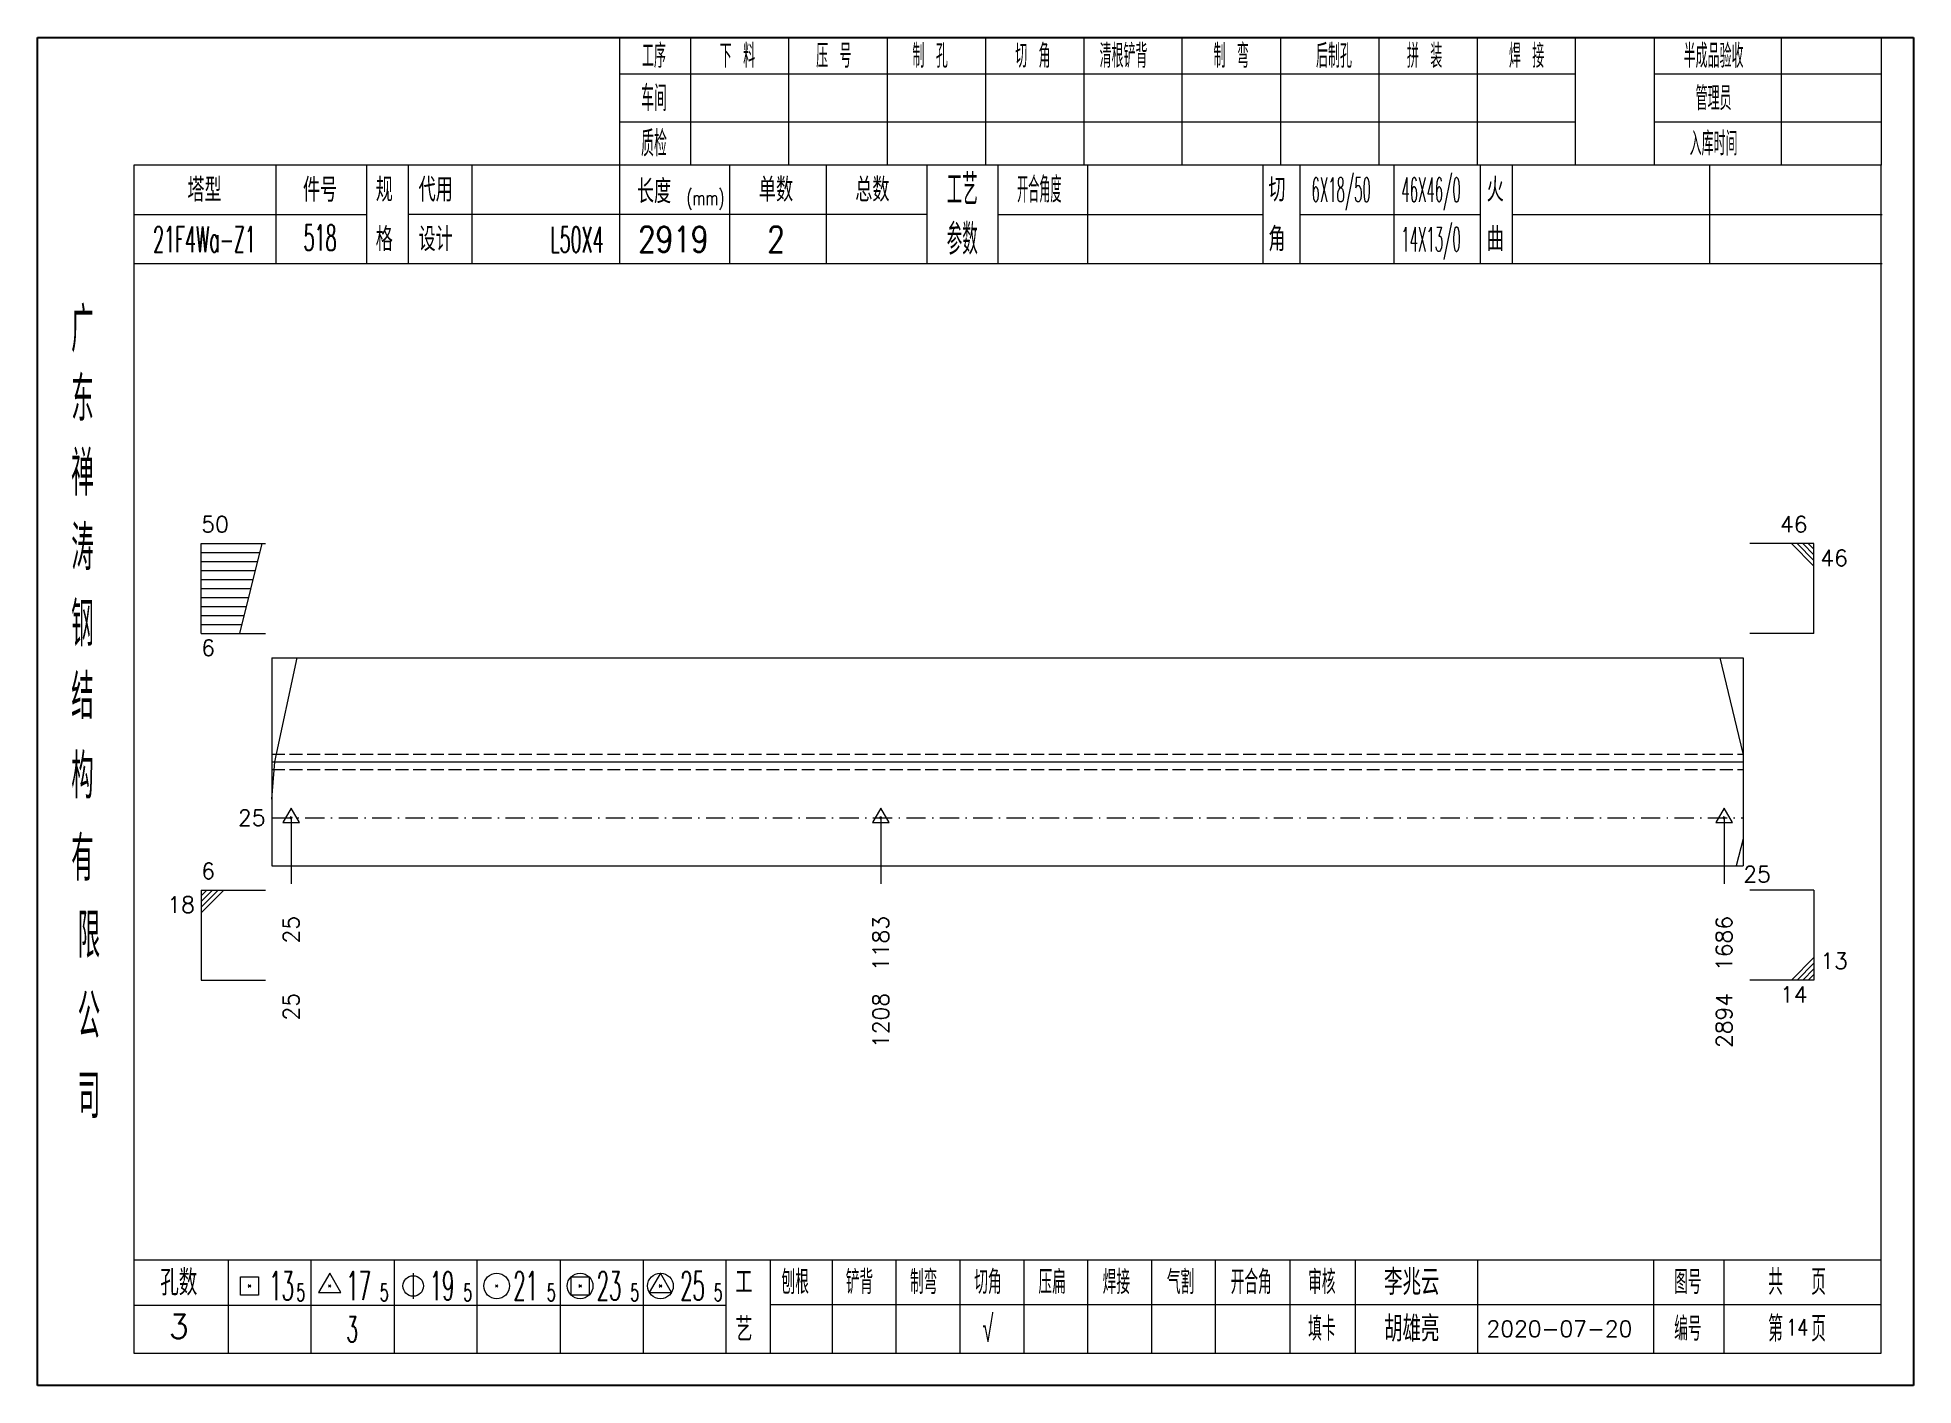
# Model space of a CAD drawing. Extents: x 1310 to 15542, y -76 to 8381.
# Drawn here: x 5574.1 to 5866.2, y 2953.8 to 3163.8 of the extents above; entities that cross this region are included whole.
import ezdxf
from ezdxf.enums import TextEntityAlignment as Align

# ---------------------------------------------------------------- set-up
doc = ezdxf.new("R2010")
doc.units = 0
doc.header["$MEASUREMENT"] = 0
doc.linetypes.add('一点画线', pattern=[5.2, 3, -1, 0.2, -1])
doc.linetypes.add('虚线', pattern=[2.75, 2, -0.75])
doc.layers.get('0').update_dxf_attribs({"linetype": 'CONTINUOUS', "lineweight": 25})
for name, color, linetype, lineweight in [('1', 7, 'CONTINUOUS', 25), ('4', 7, 'CONTINUOUS', 25), ('5', 7, 'CONTINUOUS', 25)]:
    doc.layers.add(name, color=color, linetype=linetype, lineweight=lineweight)
doc.styles.get("Standard").update_dxf_attribs({"font": 'simplex.shx', "width": 0.7, "height": 3, "bigfont": 'gbhzfs.shx'})

msp = doc.modelspace()

# ---------------------------------------------------------------- texts
at = {"color": 7, "linetype": 'Continuous', "lineweight": 13}
for s, p in [('50', (5599.612, 3085.944)), ('6', (5599.612, 3031.944)), ('13', (5851.742, 3017.944))]:
    msp.add_text(s, height=2.5, dxfattribs=at).set_placement(p, align=Align.BOTTOM_LEFT)
msp.add_text('46', height=2.5, dxfattribs=at).set_placement((5849.742, 3085.944), align=Align.BOTTOM_RIGHT)
for s, p in [('46', (5851.742, 3083.944)), ('6', (5599.612, 3069.944))]:
    msp.add_text(s, height=2.5, dxfattribs=at).set_placement(p, align=Align.TOP_LEFT)
msp.add_text('25', height=2.5, dxfattribs=at).set_placement((5609.612, 3042.244), align=Align.MIDDLE_RIGHT)
for s, p in [('18', (5598.612, 3029.944)), ('14', (5849.742, 3015.944))]:
    msp.add_text(s, height=2.5, dxfattribs=at).set_placement(p, align=Align.TOP_RIGHT)
at = {"layer": '1', "color": 7, "linetype": 'Continuous', "lineweight": 13}
msp.add_text('25', height=2.5, dxfattribs=at).set_placement((5839.742, 3033.444), align=Align.MIDDLE_LEFT)
at = {"layer": '1', "color": 8, "linetype": 'Continuous', "lineweight": 9}
for s, p in [('25', (5613.612, 3026.944)), ('1183', (5705.435, 3026.944)), ('1686', (5836.742, 3026.944))]:
    msp.add_text(s, height=2.5, rotation=90, dxfattribs=at).set_placement(p, align=Align.MIDDLE_RIGHT)
at = {"layer": '1', "color": 7, "linetype": 'Continuous', "lineweight": 13}
for s, p in [('25', (5613.612, 3014.944)), ('1208', (5705.435, 3014.944)), ('2894', (5836.742, 3014.944))]:
    msp.add_text(s, height=2.5, rotation=90, dxfattribs=at).set_placement(p, align=Align.MIDDLE_RIGHT)
at = {"layer": '4', "color": 1, "linetype": 'Continuous', "lineweight": 25}
for s, height, width, p in [('工序', 3.7, 0.7, (5670.112, 3160.901)), ('下 料', 3.7, 0.7, (5683.112, 3160.901)), ('压 号', 3.7, 0.7, (5698.112, 3160.901)), ('制 孔', 3.7, 0.7, (5713.112, 3160.901)), ('切 角', 3.7, 0.7, (5729.112, 3160.901)), ('清根铲背 ', 3.7, 0.7, (5744.112, 3160.901)), (' 制 弯', 3.7, 0.7, (5759.112, 3160.901)), (' 后制孔', 3.7, 0.7, (5775.112, 3160.901)), ('拼 装', 3.7, 0.7, (5790.112, 3160.901)), (' 焊 接', 3.7, 0.7, (5805.112, 3160.901)), ('半成品验收', 3.7, 0.7, (5835.112, 3160.901)), ('车间', 4, 0.7, (5670.112, 3154.301)), ('管理员', 3.7, 0.7, (5835.112, 3154.301)), ('质检', 4, 0.7, (5670.112, 3147.241)), ('入库时间', 3.7, 0.7, (5835.112, 3147.241)), ('工艺', 4.8, 0.7, (5718.112, 3140.061)), ('开合角度', 4, 0.6, (5730.112, 3140.061)), ('6X18/50', 3.8, 0.4, (5777.112, 3140.061)), ('46X46/0', 3.8, 0.4, (5791.112, 3140.061)), ('(mm)', 2.24, 0.7, (5678.112, 3138.801)), ('518', 4, 0.5, (5618.112, 3132.571)), ('参数', 4.8, 0.7, (5718.112, 3132.351)), ('14X13/0', 3.8, 0.4, (5791.112, 3132.351)), ('21F4Wa-Z1', 4, 0.5, (5600.112, 3132.321)), ('L50X4', 4, 0.5, (5658.112, 3132.301)), ('2919', 4, 0.8, (5673.112, 3132.351)), ('2', 4, 0.8, (5689.112, 3132.351)), ('广', 6.96, 0.7, (5581.112, 3118.271)), ('东', 6.96, 0.7, (5581.112, 3107.481)), ('禅', 6.96, 0.7, (5581.112, 3095.891)), ('涛', 6.96, 0.7, (5581.112, 3084.291)), ('钢', 6.96, 0.7, (5581.112, 3072.401)), ('结', 6.96, 0.7, (5581.112, 3061.091)), ('构', 6.96, 0.7, (5581.112, 3048.711)), ('有', 6.96, 0.7, (5581.112, 3035.901)), ('限', 6.96, 0.7, (5582.112, 3023.901)), ('公', 6.96, 0.7, (5582.112, 3011.361)), ('司', 6.96, 0.7, (5582.112, 2998.881)), ('13', 4.47, 0.5, (5612.112, 2969.301)), ('17', 4.47, 0.5, (5624.112, 2969.301)), ('19', 4.47, 0.5, (5637.112, 2969.301)), ('21', 4.47, 0.5, (5650.112, 2969.301)), ('23', 4.47, 0.5, (5663.112, 2969.301)), ('25', 4.47, 0.5, (5676.112, 2969.301)), ('刨根', 3.7, 0.8, (5692.112, 2969.901)), ('铲背', 3.7, 0.8, (5702.112, 2969.901)), ('制弯', 3.7, 0.8, (5712.112, 2969.901)), ('切角', 3.7, 0.8, (5722.112, 2969.901)), ('压扁', 3.7, 0.8, (5732.112, 2969.901)), ('焊接', 3.7, 0.8, (5742.112, 2969.901)), ('气割', 3.7, 0.8, (5752.112, 2969.901)), ('开合角', 3.7, 0.8, (5763.112, 2969.901)), ('审核', 3.7, 0.8, (5774.112, 2969.901)), ('图号', 3.7, 0.8, (5831.112, 2969.901)), ('共  页', 4, 0.8, (5848.112, 2969.901)), ('5', 2.68, 0.6, (5615.112, 2968.301)), ('5', 2.68, 0.6, (5628.112, 2968.301)), ('5', 2.68, 0.6, (5641.112, 2968.301)), ('5', 2.68, 0.6, (5654.112, 2968.301)), ('5', 2.68, 0.6, (5667.112, 2968.301)), ('5', 2.68, 0.6, (5680.112, 2968.301)), ('√', 4, 0.6, (5722.112, 2962.631)), ('3', 4, 0.5, (5623.112, 2962.551)), ('填卡', 3.7, 0.8, (5774.112, 2962.631)), ('编号', 3.7, 0.8, (5831.112, 2962.631)), ('第  页', 4, 0.8, (5848.112, 2962.631))]:
    msp.add_text(s, height=height, dxfattribs=dict(at, width=width)).set_placement(p, align=Align.MIDDLE_CENTER)
for s, height, p in [('塔型', 3.7, (5600.112, 3140.031)), ('件号', 3.7, (5618.112, 3140.031)), ('规', 3.7, (5628.112, 3140.061)), ('代用', 3.7, (5636.112, 3140.061)), ('长度', 3.7, (5670.112, 3139.801)), ('单数', 3.7, (5689.112, 3140.061)), ('总数', 3.7, (5704.112, 3140.061)), ('切', 3.7, (5767.112, 3140.061)), ('火', 3.7, (5801.112, 3140.061)), ('格', 3.7, (5628.112, 3132.351)), ('设计', 3.7, (5636.112, 3132.351)), ('角', 3.7, (5767.112, 3132.351)), ('曲', 3.7, (5801.112, 3132.351)), ('孔数', 4, (5596.112, 2969.821)), ('工', 3.7, (5684.112, 2969.901)), ('李兆云', 4, (5788.112, 2969.901)), ('3', 3.7, (5596.112, 2962.991)), ('艺', 3.7, (5684.112, 2962.551)), ('胡雄亮', 4, (5788.112, 2962.631)), ('2020-07-20', 2.5, (5811.112, 2962.631))]:
    msp.add_text(s, height=height, dxfattribs=at).set_placement(p, align=Align.MIDDLE_CENTER)
at = {"layer": '4', "color": 6, "linetype": 'Continuous', "lineweight": 25, "width": 0.8}
msp.add_text('14', height=2.5, dxfattribs=at).set_placement((5848.137, 2962.859), align=Align.MIDDLE_CENTER)

# ---------------------------------------------------------------- blocks, each defined once
blk = doc.blocks.new('孔17.5')
at = {"layer": '5', "color": 7, "linetype": 'Continuous', "lineweight": 13}
for p, q in [((0, 1), (-0.866, -0.5)), ((-0.1, -0.1), (0.1, 0.1)), ((0.1, -0.1), (-0.1, 0.1)), ((0.866, -0.5), (0, 1)), ((-0.866, -0.5), (0.866, -0.5))]:
    blk.add_line(p, q, dxfattribs=at)
blk = doc.blocks.new('CTJGK')
at = {"color": 6, "linetype": 'Continuous'}
for p, q in [((0, 209.97), (292.13, 209.97)), ((0, 0), (0, 209.97)), ((292.13, 209.97), (292.13, 0)), ((292.13, 0), (0, 0))]:
    blk.add_line(p, q, dxfattribs=at)

# ---------------------------------------------------------------- linework, layer by layer
at = {"color": 7, "linetype": 'Continuous', "lineweight": 13}
for p, q in [((5599.612, 3084.944), (5609.612, 3084.944)), ((5599.612, 3070.944), (5599.612, 3084.944)), ((5605.612, 3070.944), (5609.112, 3084.944)), ((5850.742, 3084.944), (5840.742, 3084.944)), ((5847.242, 3084.944), (5850.742, 3081.444)), ((5848.117, 3084.944), (5850.742, 3082.319)), ((5848.992, 3084.944), (5850.742, 3083.194)), ((5849.867, 3084.944), (5850.742, 3084.069)), ((5850.742, 3070.944), (5850.742, 3084.944)), ((5599.612, 3083.544), (5608.762, 3083.544)), ((5599.612, 3082.144), (5608.412, 3082.144)), ((5599.612, 3080.744), (5608.062, 3080.744)), ((5599.612, 3079.344), (5607.712, 3079.344)), ((5599.612, 3077.944), (5607.362, 3077.944)), ((5599.612, 3076.544), (5607.012, 3076.544)), ((5599.612, 3075.144), (5606.662, 3075.144)), ((5599.612, 3073.744), (5606.312, 3073.744)), ((5599.612, 3072.344), (5605.962, 3072.344)), ((5599.612, 3070.944), (5609.612, 3070.944)), ((5850.742, 3070.944), (5840.742, 3070.944)), ((5611.083, 3050.944), (5614.536, 3067.144)), ((5839.742, 3052.24), (5836.131, 3067.144)), ((5610.612, 3045.112), (5611.083, 3050.944)), ((5613.612, 3042.244), (5613.612, 3031.944)), ((5705.435, 3042.244), (5705.435, 3031.944)), ((5836.742, 3042.244), (5836.742, 3031.944)), ((5839.742, 3038.956), (5838.643, 3034.744)), ((5599.612, 3030.944), (5609.612, 3030.944)), ((5599.612, 3030.944), (5599.612, 3016.944)), ((5600.487, 3030.944), (5599.612, 3030.069)), ((5601.362, 3030.944), (5599.612, 3029.194)), ((5602.237, 3030.944), (5599.612, 3028.319)), ((5603.112, 3030.944), (5599.612, 3027.444)), ((5850.742, 3030.944), (5840.742, 3030.944)), ((5850.742, 3030.944), (5850.742, 3016.944)), ((5847.242, 3016.944), (5850.742, 3020.444)), ((5848.117, 3016.944), (5850.742, 3019.569)), ((5848.992, 3016.944), (5850.742, 3018.694)), ((5849.867, 3016.944), (5850.742, 3017.819)), ((5599.612, 3016.944), (5609.612, 3016.944)), ((5850.742, 3016.944), (5840.742, 3016.944))]:
    msp.add_line(p, q, dxfattribs=at)
at = {"color": 7, "linetype": 'Continuous', "lineweight": 18}
for p, q in [((5610.612, 3067.144), (5610.612, 3034.744)), ((5610.612, 3067.144), (5839.742, 3067.144)), ((5839.742, 3067.144), (5839.742, 3034.744)), ((5610.612, 3050.944), (5839.742, 3050.944))]:
    msp.add_line(p, q, dxfattribs=at)
at = {"color": 1, "linetype": '虚线', "lineweight": 18}
for p, q in [((5610.612, 3052.144), (5839.742, 3052.144)), ((5610.612, 3049.744), (5839.742, 3049.744))]:
    msp.add_line(p, q, dxfattribs=at)
at = {"color": 3, "linetype": '一点画线', "lineweight": 13}
msp.add_line((5610.612, 3042.244), (5839.742, 3042.244), dxfattribs=at)
at = {"layer": '1', "color": 7, "linetype": 'Continuous', "lineweight": 18}
msp.add_line((5610.612, 3034.744), (5839.742, 3034.744), dxfattribs=at)
at = {"layer": '4', "color": 1, "linetype": 'Continuous', "lineweight": 18}
for p, q in [((5574.112, 3163.771), (5574.112, 2953.801)), ((5866.242, 3163.771), (5574.112, 3163.771)), ((5664.742, 3163.771), (5664.742, 3143.931)), ((5675.772, 3163.771), (5675.772, 3143.911)), ((5691.082, 3163.771), (5691.082, 3143.911)), ((5706.402, 3163.771), (5706.402, 3143.911)), ((5721.712, 3163.771), (5721.712, 3143.911)), ((5737.022, 3163.771), (5737.022, 3143.911)), ((5752.332, 3163.771), (5752.332, 3143.911)), ((5767.652, 3163.771), (5767.652, 3143.911)), ((5782.962, 3163.771), (5782.962, 3143.911)), ((5798.272, 3163.771), (5798.272, 3143.911)), ((5813.582, 3163.771), (5813.582, 3143.931)), ((5813.582, 3163.771), (5813.582, 3143.911)), ((5825.862, 3163.771), (5825.862, 3143.911)), ((5845.612, 3163.771), (5845.612, 3143.911)), ((5861.192, 3163.771), (5861.192, 3143.911)), ((5866.242, 3133.971), (5866.242, 3163.771)), ((5813.582, 3158.041), (5664.742, 3158.041)), ((5861.192, 3158.041), (5825.862, 3158.041)), ((5813.582, 3150.561), (5664.742, 3150.561)), ((5861.192, 3150.561), (5825.862, 3150.561)), ((5589.122, 3143.911), (5589.122, 2958.851)), ((5861.192, 3143.911), (5589.122, 3143.911)), ((5611.242, 3143.921), (5611.242, 3128.501)), ((5625.392, 3128.501), (5625.392, 3143.911)), ((5631.892, 3128.501), (5631.892, 3143.911)), ((5641.762, 3143.911), (5641.762, 3128.501)), ((5664.742, 3143.931), (5664.742, 3128.501)), ((5681.862, 3143.911), (5681.862, 3128.501)), ((5696.912, 3143.911), (5696.912, 3128.501)), ((5712.612, 3143.911), (5712.612, 3128.501)), ((5723.672, 3143.911), (5723.672, 3128.501)), ((5737.622, 3143.911), (5737.622, 3128.501)), ((5764.922, 3143.911), (5764.922, 3128.501)), ((5770.682, 3143.911), (5770.682, 3128.501)), ((5785.302, 3143.911), (5785.302, 3128.501)), ((5798.762, 3143.911), (5798.762, 3128.501)), ((5803.752, 3143.911), (5803.752, 3128.501)), ((5834.492, 3143.911), (5834.492, 3128.501)), ((5861.192, 2958.851), (5861.192, 3143.911)), ((5625.392, 3136.151), (5589.122, 3136.151)), ((5712.612, 3136.201), (5631.892, 3136.201)), ((5723.672, 3136.201), (5764.922, 3136.201)), ((5770.682, 3136.201), (5798.762, 3136.201)), ((5803.752, 3136.201), (5861.372, 3136.201)), ((5866.242, 2953.801), (5866.242, 3133.971)), ((5861.372, 3128.501), (5589.122, 3128.501)), ((5589.122, 2973.381), (5861.192, 2973.381)), ((5603.812, 2973.381), (5603.812, 2958.851)), ((5616.742, 2958.851), (5616.742, 2973.381)), ((5629.672, 2973.381), (5629.672, 2958.851)), ((5642.592, 2958.851), (5642.592, 2973.381)), ((5655.522, 2973.381), (5655.522, 2958.851)), ((5668.452, 2958.851), (5668.452, 2973.381)), ((5681.372, 2958.851), (5681.372, 2973.381)), ((5688.242, 2958.851), (5688.242, 2973.381)), ((5697.902, 2958.851), (5697.902, 2973.381)), ((5707.842, 2958.851), (5707.842, 2973.381)), ((5717.782, 2958.851), (5717.782, 2973.381)), ((5727.732, 2958.851), (5727.732, 2973.381)), ((5737.672, 2958.851), (5737.672, 2973.381)), ((5747.612, 2958.851), (5747.612, 2973.381)), ((5757.562, 2958.851), (5757.562, 2973.381)), ((5769.202, 2958.851), (5769.202, 2973.381)), ((5779.352, 2958.851), (5779.352, 2973.381)), ((5798.412, 2958.851), (5798.412, 2973.381)), ((5825.792, 2958.851), (5825.792, 2973.381)), ((5836.752, 2958.851), (5836.752, 2973.381)), ((5681.372, 2966.251), (5589.122, 2966.251)), ((5688.202, 2966.411), (5861.192, 2966.411)), ((5589.122, 2958.851), (5861.192, 2958.851)), ((5574.112, 2953.801), (5866.242, 2953.801))]:
    msp.add_line(p, q, dxfattribs=at)
at = {"layer": '4', "color": 7, "linetype": 'Continuous', "lineweight": 13}
for p, q in [((5619.612, 2971.301), (5617.88, 2968.301)), ((5621.344, 2968.301), (5619.612, 2971.301)), ((5632.612, 2971.301), (5632.612, 2967.301)), ((5671.112, 2971.301), (5669.38, 2968.301)), ((5672.844, 2968.301), (5671.112, 2971.301)), ((5605.698, 2967.887), (5605.698, 2970.715)), ((5605.698, 2970.715), (5608.526, 2970.715)), ((5606.912, 2969.101), (5607.312, 2969.501)), ((5607.312, 2969.101), (5606.912, 2969.501)), ((5608.526, 2970.715), (5608.526, 2967.887)), ((5617.88, 2968.301), (5621.344, 2968.301)), ((5619.412, 2969.101), (5619.812, 2969.501)), ((5619.812, 2969.101), (5619.412, 2969.501)), ((5645.412, 2969.101), (5645.812, 2969.501)), ((5645.812, 2969.101), (5645.412, 2969.501)), ((5657.198, 2967.887), (5657.198, 2970.715)), ((5657.198, 2970.715), (5660.026, 2970.715)), ((5658.412, 2969.101), (5658.812, 2969.501)), ((5658.812, 2969.101), (5658.412, 2969.501)), ((5660.026, 2970.715), (5660.026, 2967.887)), ((5669.38, 2968.301), (5672.844, 2968.301)), ((5670.912, 2969.101), (5671.312, 2969.501)), ((5671.312, 2969.101), (5670.912, 2969.501)), ((5608.526, 2967.887), (5605.698, 2967.887)), ((5660.026, 2967.887), (5657.198, 2967.887))]:
    msp.add_line(p, q, dxfattribs=at)
for centre, radius in [((5645.612, 2969.301), 2), ((5658.612, 2969.301), 2), ((5671.112, 2969.301), 2), ((5632.612, 2969.301), 1.6)]:
    msp.add_circle(centre, radius, dxfattribs=at)

# ---------------------------------------------------------------- block references
at = {"color": 0, "linetype": 'Continuous'}
msp.add_blockref('CTJGK', (5574.112, 2953.801), dxfattribs=at)
at = {"layer": '1', "color": 8, "linetype": 'Continuous', "lineweight": 9, "xscale": 1.5, "yscale": 1.5, "zscale": 1.5}
for p in [(5613.612, 3042.244), (5705.435, 3042.244), (5836.742, 3042.244)]:
    msp.add_blockref('孔17.5', p, dxfattribs=at)

msp.set_redraw_order([(e.dxf.handle, doc.entitydb.next_handle()) for e in msp.query("TEXT MTEXT ATTDEF DIMENSION ARC_DIMENSION")])  # texts and dimensions are drawn at this point

doc.saveas('drawing.dxf')
